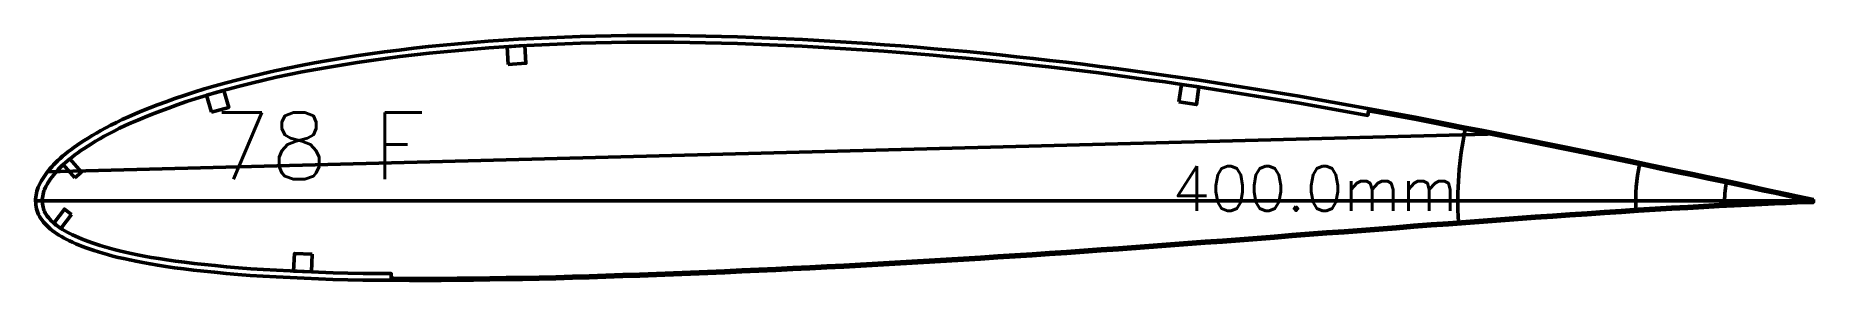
# Model space of a CAD drawing. Header units: metres. Extents: x -405 to 675, y -15418 to 133.
# Drawn here: x -150 to 250, y -15417.9 to -15362.7 of the extents above; entities that cross this region are included whole.
import ezdxf
from ezdxf.enums import TextEntityAlignment as Align

# ---------------------------------------------------------------- set-up
doc = ezdxf.new("R2010")
doc.units = ezdxf.units.M
for name, color, linetype, lineweight in [('FoilLayer', 7, 'Continuous', 50), ('RefFoilLayer', 7, 'Continuous', 50), ('StringerLayer', 7, 'Continuous', 50), ('SubLayer', 7, 'Continuous', 50), ('TextLayer', 7, 'Continuous', 50)]:
    doc.layers.add(name, color=color, linetype=linetype, lineweight=lineweight)
doc.styles.add('MSゴシック', font='romans')

msp = doc.modelspace()

# ---------------------------------------------------------------- texts
at = {"layer": 'TextLayer', "style": 'MSゴシック'}
msp.add_text('78 F', height=15, dxfattribs=at).set_placement((-110, -15395.1))
msp.add_text('400.0mm', height=10, dxfattribs=at).set_placement((170, -15405.19), align=Align.BOTTOM_RIGHT)

# ---------------------------------------------------------------- linework, layer by layer
at = {"layer": 'FoilLayer'}
msp.add_lwpolyline([(249.91, -15400.13), (248.53, -15399.84), (246.31, -15399.36), (243.93, -15398.83), (241.36, -15398.27), (238.61, -15397.68), (235.69, -15397.05), (232.63, -15396.38), (229.43, -15395.69), (226.12, -15394.98), (222.71, -15394.26), (219.23, -15393.55), (215.69, -15392.8), (212.1, -15392.04), (208.48, -15391.27), (204.84, -15390.51), (201.17, -15389.76), (197.48, -15389.02), (193.79, -15388.26), (190.09, -15387.49), (186.38, -15386.73), (182.67, -15385.98), (178.95, -15385.24), (175.23, -15384.53), (171.5, -15383.8), (167.77, -15383.06), (164.05, -15382.32), (160.33, -15381.59), (156.6, -15380.88), (152.87, -15380.2), (149.92, -15379.68), (149.74, -15380.72), (148.94, -15380.58), (145.2, -15379.91), (141.47, -15379.23), (137.74, -15378.56), (134.01, -15377.9), (130.28, -15377.27), (126.55, -15376.66), (122.8, -15376.07), (119.06, -15375.47), (115.33, -15374.87), (111.59, -15374.29), (107.87, -15373.73), (104.13, -15373.19), (100.39, -15372.67), (96.65, -15372.16), (92.91, -15371.65), (89.19, -15371.15), (85.46, -15370.68), (81.73, -15370.24), (78, -15369.81), (74.27, -15369.4), (70.54, -15368.98), (66.82, -15368.58), (63.1, -15368.2), (59.39, -15367.85), (55.67, -15367.51), (51.96, -15367.18), (48.25, -15366.87), (44.54, -15366.56), (40.85, -15366.28), (37.16, -15366.01), (33.47, -15365.77), (29.79, -15365.54), (26.11, -15365.33), (22.44, -15365.13), (18.79, -15364.94), (15.14, -15364.78), (11.52, -15364.64), (7.91, -15364.52), (4.32, -15364.41), (0.75, -15364.33), (-2.81, -15364.27), (-6.36, -15364.23), (-9.9, -15364.21), (-13.43, -15364.22), (-16.95, -15364.25), (-20.45, -15364.29), (-23.95, -15364.36), (-27.43, -15364.45), (-30.9, -15364.57), (-34.36, -15364.71), (-37.8, -15364.88), (-41.23, -15365.07), (-44.64, -15365.28), (-48.05, -15365.52), (-51.42, -15365.78), (-54.79, -15366.07), (-58.13, -15366.37), (-61.45, -15366.71), (-64.75, -15367.08), (-68.02, -15367.47), (-71.27, -15367.88), (-74.48, -15368.32), (-77.66, -15368.79), (-80.8, -15369.29), (-83.91, -15369.83), (-86.98, -15370.37), (-89.99, -15370.92), (-92.94, -15371.51), (-95.83, -15372.13), (-98.65, -15372.78), (-101.4, -15373.46), (-104.09, -15374.14), (-106.68, -15374.83), (-109.18, -15375.5), (-111.58, -15376.2), (-113.87, -15376.9), (-116.06, -15377.62), (-118.14, -15378.33), (-120.11, -15379.05), (-121.99, -15379.75), (-123.76, -15380.44), (-125.42, -15381.11), (-126.99, -15381.76), (-128.46, -15382.39), (-129.83, -15383.01), (-131.13, -15383.63), (-132.34, -15384.24), (-133.48, -15384.84), (-134.55, -15385.42), (-135.55, -15385.99), (-136.5, -15386.55), (-137.4, -15387.1), (-138.24, -15387.63), (-139.04, -15388.15), (-139.78, -15388.65), (-140.49, -15389.15), (-141.15, -15389.63), (-141.78, -15390.12), (-142.37, -15390.59), (-142.92, -15391.06), (-143.44, -15391.5), (-143.94, -15391.96), (-144.4, -15392.41), (-144.83, -15392.85), (-145.24, -15393.29), (-145.62, -15393.72), (-145.97, -15394.15), (-146.3, -15394.58), (-146.61, -15395), (-146.89, -15395.41), (-147.15, -15395.83), (-147.4, -15396.24), (-147.62, -15396.65), (-147.82, -15397.04), (-147.99, -15397.41), (-148.12, -15397.75), (-148.23, -15398.11), (-148.32, -15398.49), (-148.39, -15398.89), (-148.44, -15399.31), (-148.48, -15399.62), (-148.5, -15400), (-148.47, -15400.27), (-148.42, -15400.66), (-148.38, -15401.03), (-148.32, -15401.38), (-148.24, -15401.72), (-148.13, -15402.05), (-147.99, -15402.39), (-147.82, -15402.72), (-147.61, -15403.06), (-147.36, -15403.41), (-147.08, -15403.76), (-146.78, -15404.1), (-146.46, -15404.44), (-146.11, -15404.78), (-145.74, -15405.11), (-145.33, -15405.44), (-144.91, -15405.77), (-144.45, -15406.08), (-143.96, -15406.4), (-143.44, -15406.71), (-142.89, -15407.02), (-142.3, -15407.33), (-141.69, -15407.64), (-141.04, -15407.94), (-140.37, -15408.25), (-139.65, -15408.55), (-138.9, -15408.85), (-138.1, -15409.15), (-137.26, -15409.45), (-136.37, -15409.74), (-135.43, -15410.04), (-134.44, -15410.34), (-133.39, -15410.64), (-132.28, -15410.94), (-131.11, -15411.24), (-129.86, -15411.53), (-128.52, -15411.81), (-127.09, -15412.11), (-125.58, -15412.4), (-123.98, -15412.7), (-122.27, -15412.99), (-120.45, -15413.27), (-118.52, -15413.55), (-116.47, -15413.82), (-114.3, -15414.07), (-111.99, -15414.31), (-109.56, -15414.57), (-107.02, -15414.82), (-104.37, -15415.05), (-101.6, -15415.26), (-98.73, -15415.45), (-95.76, -15415.62), (-92.68, -15415.76), (-89.53, -15415.91), (-86.32, -15416.05), (-83.04, -15416.16), (-79.71, -15416.25), (-76.32, -15416.31), (-72.87, -15416.35), (-69.99, -15416.37), (-70, -15417.42), (-69.39, -15417.43), (-65.87, -15417.45), (-62.32, -15417.47), (-58.73, -15417.46), (-55.12, -15417.43), (-51.48, -15417.38), (-47.82, -15417.33), (-44.14, -15417.28), (-40.43, -15417.22), (-36.72, -15417.15), (-32.98, -15417.06), (-29.23, -15416.96), (-25.47, -15416.84), (-21.69, -15416.72), (-17.9, -15416.6), (-14.1, -15416.47), (-10.28, -15416.34), (-6.46, -15416.19), (-2.63, -15416.04), (1.2, -15415.89), (5.04, -15415.72), (8.87, -15415.55), (12.71, -15415.38), (16.53, -15415.2), (20.35, -15415.02), (24.17, -15414.84), (27.99, -15414.65), (31.82, -15414.44), (35.65, -15414.22), (39.49, -15414.01), (43.33, -15413.8), (47.18, -15413.59), (51.02, -15413.37), (54.88, -15413.13), (58.74, -15412.88), (62.6, -15412.63), (66.47, -15412.39), (70.34, -15412.15), (74.21, -15411.91), (78.09, -15411.64), (81.97, -15411.36), (85.85, -15411.07), (89.74, -15410.8), (93.64, -15410.54), (97.53, -15410.28), (101.42, -15409.99), (105.32, -15409.68), (109.22, -15409.38), (113.12, -15409.08), (117.03, -15408.8), (120.93, -15408.52), (124.84, -15408.22), (128.74, -15407.9), (132.65, -15407.59), (136.57, -15407.28), (140.48, -15406.98), (144.39, -15406.7), (148.3, -15406.41), (152.22, -15406.11), (156.13, -15405.79), (160.04, -15405.48), (163.96, -15405.18), (167.87, -15404.89), (171.79, -15404.61), (175.69, -15404.32), (179.6, -15404.02), (183.51, -15403.72), (187.41, -15403.43), (191.31, -15403.16), (195.19, -15402.9), (199.07, -15402.64), (202.93, -15402.37), (206.77, -15402.12), (210.58, -15401.87), (214.36, -15401.64), (218.09, -15401.41), (221.75, -15401.21), (225.33, -15401.01), (228.8, -15400.82), (232.15, -15400.64), (235.35, -15400.48), (238.38, -15400.34), (241.22, -15400.21), (243.87, -15400.1), (246.32, -15399.99), (248.58, -15399.91), (249.98, -15399.86)], close=True, dxfattribs=at)
at = {"layer": 'RefFoilLayer'}
msp.add_lwpolyline([(250, -15399.69), (248.62, -15399.4), (246.41, -15398.92), (244.02, -15398.39), (241.45, -15397.83), (238.7, -15397.24), (235.79, -15396.61), (232.73, -15395.94), (229.53, -15395.25), (226.21, -15394.54), (222.8, -15393.82), (219.32, -15393.11), (215.78, -15392.36), (212.19, -15391.6), (208.57, -15390.83), (204.93, -15390.07), (201.26, -15389.32), (197.57, -15388.58), (193.88, -15387.82), (190.18, -15387.05), (186.47, -15386.29), (182.76, -15385.53), (179.04, -15384.8), (175.31, -15384.08), (171.59, -15383.36), (167.86, -15382.62), (164.14, -15381.87), (160.41, -15381.15), (156.68, -15380.44), (152.94, -15379.76), (149.21, -15379.1), (145.47, -15378.43), (141.73, -15377.75), (138, -15377.08), (134.26, -15376.42), (130.52, -15375.79), (126.78, -15375.18), (123.04, -15374.59), (119.3, -15373.99), (115.56, -15373.39), (111.82, -15372.81), (108.08, -15372.24), (104.33, -15371.71), (100.59, -15371.19), (96.85, -15370.67), (93.11, -15370.16), (89.37, -15369.67), (85.64, -15369.19), (81.9, -15368.74), (78.16, -15368.32), (74.43, -15367.91), (70.7, -15367.49), (66.97, -15367.09), (63.25, -15366.71), (59.52, -15366.35), (55.8, -15366.01), (52.08, -15365.69), (48.37, -15365.37), (44.66, -15365.07), (40.96, -15364.78), (37.26, -15364.51), (33.56, -15364.27), (29.87, -15364.04), (26.19, -15363.83), (22.52, -15363.63), (18.85, -15363.44), (15.2, -15363.28), (11.57, -15363.14), (7.95, -15363.02), (4.36, -15362.91), (0.77, -15362.83), (-2.8, -15362.77), (-6.35, -15362.73), (-9.9, -15362.71), (-13.44, -15362.72), (-16.96, -15362.75), (-20.48, -15362.79), (-23.99, -15362.86), (-27.48, -15362.95), (-30.96, -15363.07), (-34.43, -15363.21), (-37.88, -15363.38), (-41.32, -15363.57), (-44.75, -15363.78), (-48.16, -15364.02), (-51.55, -15364.28), (-54.93, -15364.57), (-58.28, -15364.88), (-61.62, -15365.22), (-64.93, -15365.59), (-68.21, -15365.98), (-71.47, -15366.39), (-74.7, -15366.83), (-77.9, -15367.3), (-81.05, -15367.81), (-84.17, -15368.35), (-87.25, -15368.89), (-90.28, -15369.45), (-93.25, -15370.04), (-96.16, -15370.67), (-99.01, -15371.32), (-101.78, -15372), (-104.47, -15372.69), (-107.08, -15373.38), (-109.6, -15374.06), (-112.02, -15374.76), (-114.34, -15375.47), (-116.55, -15376.2), (-118.65, -15376.92), (-120.64, -15377.64), (-122.53, -15378.35), (-124.32, -15379.04), (-126, -15379.72), (-127.59, -15380.38), (-129.08, -15381.02), (-130.48, -15381.66), (-131.8, -15382.29), (-133.03, -15382.91), (-134.2, -15383.52), (-135.29, -15384.12), (-136.31, -15384.7), (-137.28, -15385.27), (-138.2, -15385.83), (-139.06, -15386.38), (-139.87, -15386.91), (-140.65, -15387.43), (-141.37, -15387.94), (-142.06, -15388.45), (-142.71, -15388.95), (-143.33, -15389.44), (-143.91, -15389.93), (-144.46, -15390.4), (-144.98, -15390.89), (-145.47, -15391.36), (-145.93, -15391.83), (-146.37, -15392.3), (-146.78, -15392.77), (-147.16, -15393.23), (-147.52, -15393.7), (-147.85, -15394.16), (-148.16, -15394.61), (-148.45, -15395.07), (-148.71, -15395.52), (-148.96, -15395.97), (-149.19, -15396.43), (-149.39, -15396.88), (-149.56, -15397.33), (-149.7, -15397.79), (-149.79, -15398.24), (-149.87, -15398.69), (-149.93, -15399.14), (-149.98, -15399.56), (-150, -15400), (-149.96, -15400.43), (-149.91, -15400.86), (-149.85, -15401.3), (-149.77, -15401.75), (-149.66, -15402.2), (-149.51, -15402.64), (-149.32, -15403.08), (-149.09, -15403.52), (-148.83, -15403.94), (-148.53, -15404.34), (-148.21, -15404.74), (-147.87, -15405.14), (-147.5, -15405.52), (-147.11, -15405.91), (-146.68, -15406.28), (-146.23, -15406.64), (-145.76, -15407), (-145.26, -15407.35), (-144.73, -15407.69), (-144.17, -15408.02), (-143.59, -15408.35), (-142.97, -15408.67), (-142.33, -15408.99), (-141.66, -15409.31), (-140.95, -15409.63), (-140.21, -15409.94), (-139.43, -15410.25), (-138.6, -15410.56), (-137.74, -15410.87), (-136.83, -15411.17), (-135.87, -15411.48), (-134.85, -15411.79), (-133.78, -15412.09), (-132.65, -15412.4), (-131.45, -15412.7), (-130.17, -15412.99), (-128.82, -15413.28), (-127.38, -15413.58), (-125.85, -15413.88), (-124.23, -15414.18), (-122.5, -15414.47), (-120.67, -15414.76), (-118.72, -15415.04), (-116.65, -15415.31), (-114.46, -15415.56), (-112.14, -15415.81), (-109.71, -15416.06), (-107.15, -15416.31), (-104.48, -15416.55), (-101.7, -15416.76), (-98.81, -15416.95), (-95.83, -15417.11), (-92.75, -15417.26), (-89.6, -15417.4), (-86.37, -15417.55), (-83.08, -15417.66), (-79.73, -15417.75), (-76.33, -15417.81), (-72.88, -15417.85), (-69.4, -15417.88), (-65.87, -15417.9), (-62.31, -15417.92), (-58.73, -15417.91), (-55.11, -15417.88), (-51.47, -15417.83), (-47.81, -15417.78), (-44.13, -15417.73), (-40.43, -15417.67), (-36.71, -15417.6), (-32.97, -15417.51), (-29.22, -15417.41), (-25.45, -15417.29), (-21.67, -15417.17), (-17.88, -15417.05), (-14.08, -15416.92), (-10.27, -15416.79), (-6.44, -15416.64), (-2.62, -15416.49), (1.22, -15416.34), (5.06, -15416.17), (8.89, -15416), (12.73, -15415.83), (16.55, -15415.65), (20.37, -15415.47), (24.19, -15415.29), (28.02, -15415.1), (31.84, -15414.89), (35.68, -15414.67), (39.51, -15414.46), (43.36, -15414.25), (47.2, -15414.04), (51.05, -15413.82), (54.91, -15413.58), (58.77, -15413.33), (62.63, -15413.08), (66.5, -15412.83), (70.37, -15412.6), (74.24, -15412.36), (78.12, -15412.09), (82, -15411.8), (85.89, -15411.52), (89.77, -15411.25), (93.67, -15410.99), (97.56, -15410.73), (101.46, -15410.44), (105.35, -15410.13), (109.25, -15409.82), (113.15, -15409.53), (117.06, -15409.25), (120.97, -15408.97), (124.87, -15408.67), (128.78, -15408.35), (132.69, -15408.03), (136.6, -15407.73), (140.51, -15407.43), (144.43, -15407.15), (148.34, -15406.86), (152.25, -15406.56), (156.17, -15406.24), (160.08, -15405.93), (163.99, -15405.63), (167.91, -15405.34), (171.82, -15405.06), (175.73, -15404.77), (179.64, -15404.46), (183.54, -15404.16), (187.44, -15403.88), (191.34, -15403.61), (195.22, -15403.34), (199.1, -15403.09), (202.96, -15402.82), (206.8, -15402.57), (210.61, -15402.32), (214.39, -15402.09), (218.11, -15401.86), (221.77, -15401.66), (225.35, -15401.46), (228.82, -15401.27), (232.17, -15401.09), (235.37, -15400.93), (238.4, -15400.79), (241.24, -15400.66), (243.89, -15400.54), (246.34, -15400.44), (248.6, -15400.36), (250, -15400.31)], close=True, dxfattribs=at)
at = {"layer": 'StringerLayer'}
for points in [[(-43.65, -15369.23), (-39.66, -15368.98), (-39.91, -15364.98), (-43.9, -15365.23), (-43.65, -15369.23)], [(-110.4, -15380.02), (-106.55, -15378.91), (-107.66, -15375.07), (-111.51, -15376.18), (-110.4, -15380.02)], [(107.2, -15377.67), (111.16, -15378.27), (111.75, -15374.31), (107.8, -15373.72), (107.2, -15377.67)], [(-141.14, -15394.8), (-139.63, -15393.49), (-142.26, -15390.48), (-143.77, -15391.79), (-141.14, -15394.8)], [(-141.89, -15403.03), (-143.49, -15401.82), (-145.9, -15405.02), (-144.3, -15406.22), (-141.89, -15403.03)], [(-87.75, -15411.98), (-91.74, -15411.8), (-91.93, -15415.79), (-87.93, -15415.98), (-87.75, -15411.98)]]:
    msp.add_lwpolyline(points, dxfattribs=at)
at = {"layer": 'SubLayer'}
for p, q in [((179.55, -15384.9), (-147.33, -15393.46)), ((0, -15389.6), (0, -15389.6)), ((0, -15389.6), (0, -15389.6)), ((-150, -15400), (250, -15400))]:
    msp.add_line(p, q, dxfattribs=at)
for radius, start, end in [(80, 168.3393, -176.611), (40, 168.1351, -177.2643), (20, 168.1807, -177.8252)]:
    msp.add_arc((250, -15400), radius, start, end, dxfattribs=at)

msp.set_redraw_order([(e.dxf.handle, doc.entitydb.next_handle()) for e in msp.query("TEXT MTEXT ATTDEF DIMENSION ARC_DIMENSION")])  # texts and dimensions are drawn at this point

doc.saveas('drawing.dxf')
